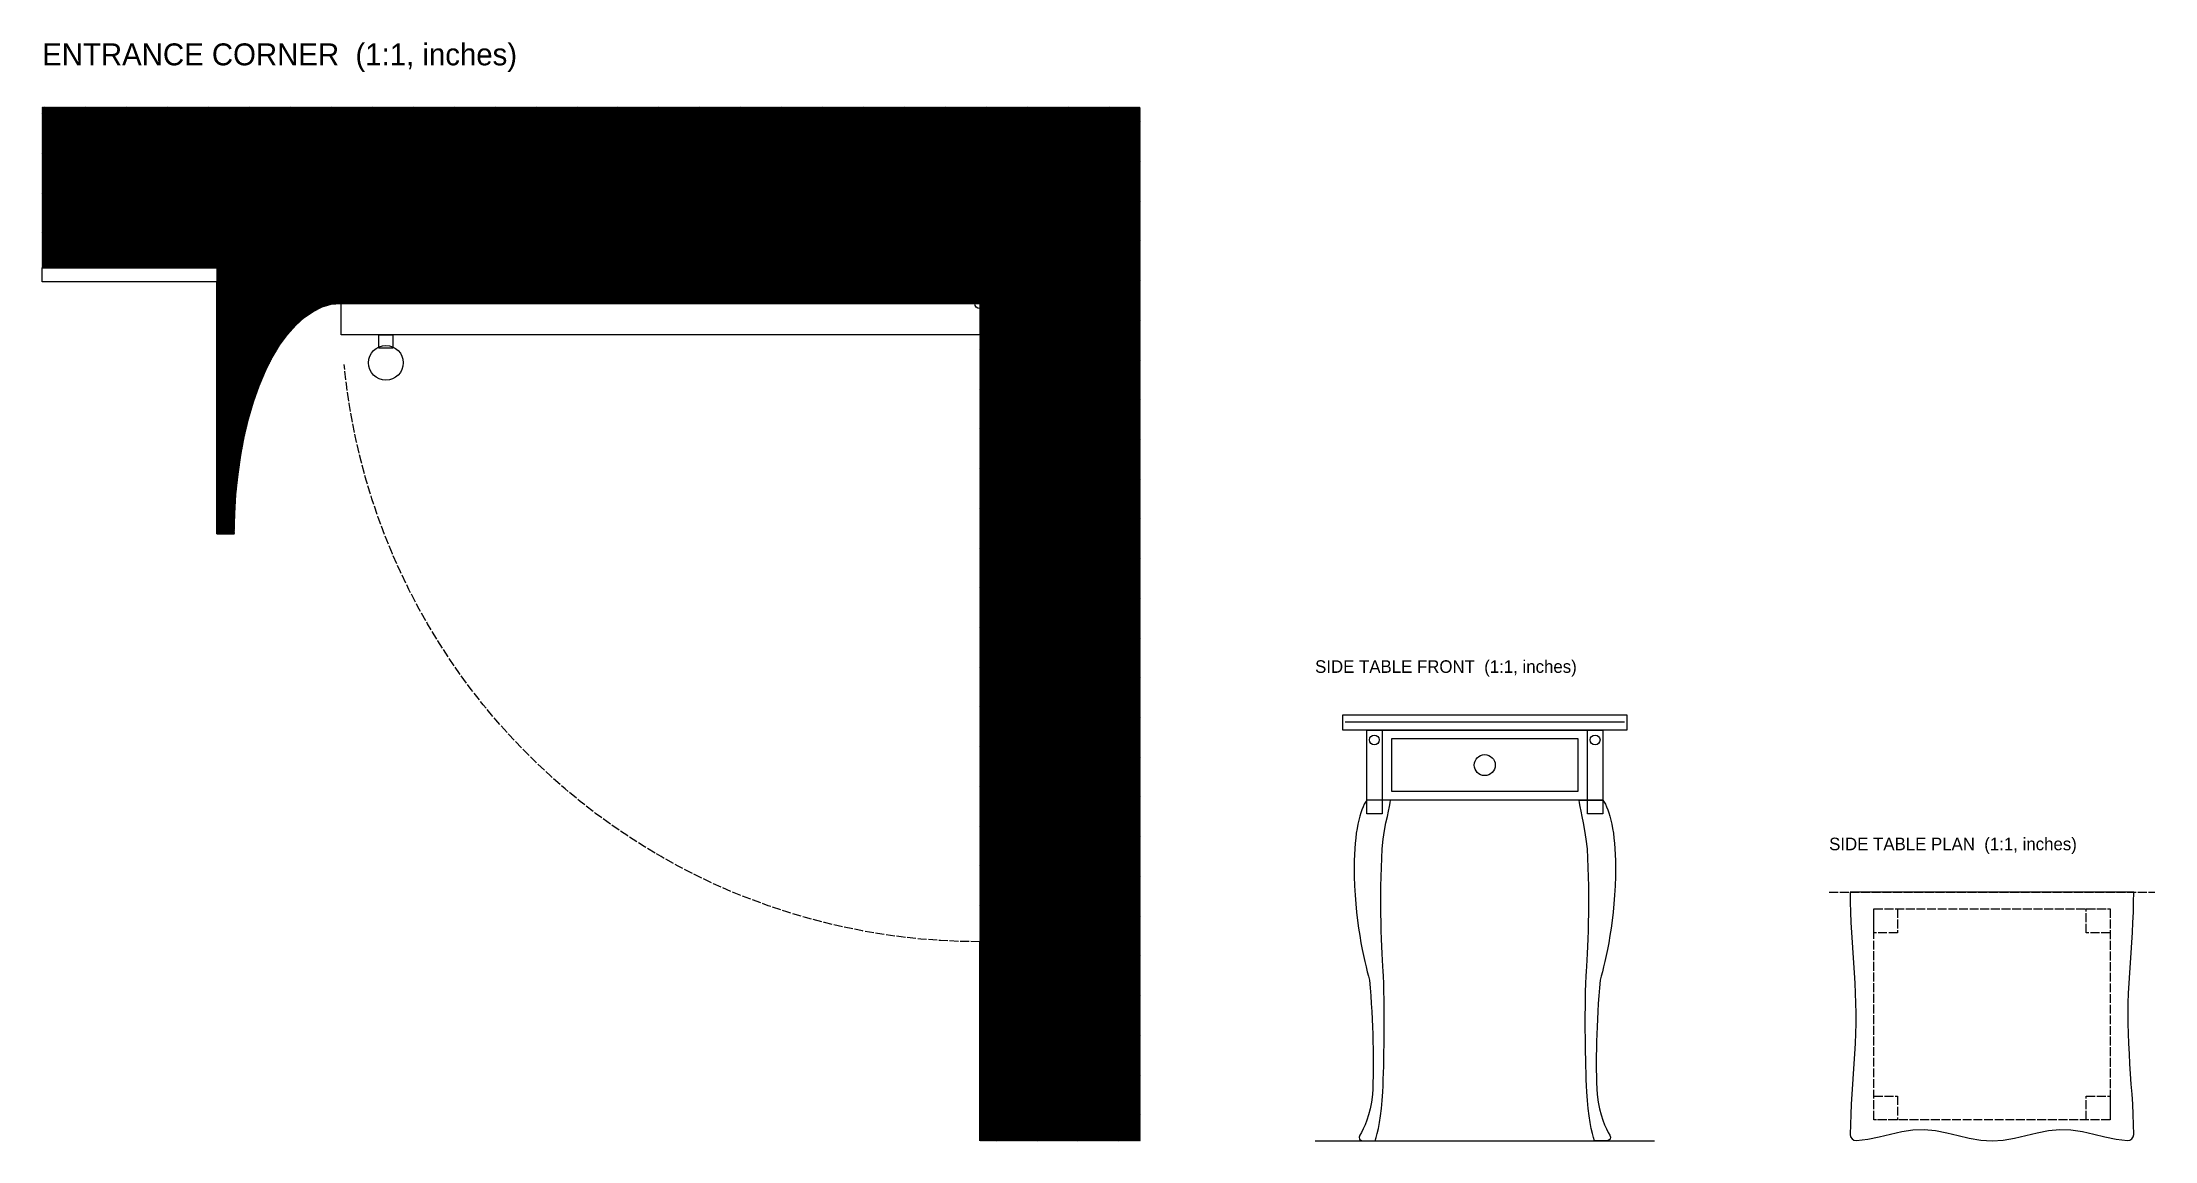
# Model space of a CAD drawing. Header units: inches. Extents: x 0 to 944, y -9 to 116.
# Drawn here: x 824.7 to 943.8, y 0 to 61.9 of the extents above; entities that cross this region are included whole.
import ezdxf

# ---------------------------------------------------------------- set-up
doc = ezdxf.new("R2010")
doc.units = ezdxf.units.IN
doc.header["$MEASUREMENT"] = 0
doc.linetypes.add('DASHED', pattern=[0.6, 0.5, -0.1])
for name, color, linetype in [('Entrance corner', 7, 'Continuous'), ('Entrance corner hatch', 8, 'Continuous'), ('Side table front', 7, 'Continuous'), ('Side table plan', 7, 'Continuous')]:
    doc.layers.add(name, color=color, linetype=linetype)

msp = doc.modelspace()

# ---------------------------------------------------------------- texts
at = {"layer": 'LABELS'}
for s, height, p in [('ENTRANCE CORNER  (1:1, inches)', 1.2378, (824.69, 60.63)), ('SIDE TABLE FRONT  (1:1, inches)', 0.7087, (896.43, 26.38)), ('SIDE TABLE PLAN  (1:1, inches)', 0.7087, (925.4, 16.38))]:
    msp.add_text(s, height=height, dxfattribs=at).set_placement(p)

# ---------------------------------------------------------------- hatches: boundary and pattern name
at = {"layer": 'Entrance corner hatch'}
h = msp.add_hatch(dxfattribs=at)
h.set_pattern_fill('ANSI31', scale=0.157480315)
h.paths.add_polyline_path([(824.69, 58.27), (886.58, 58.27), (886.58, 49.21), (824.69, 49.21), (824.69, 58.27)])
h = msp.add_hatch(dxfattribs=at)
h.set_pattern_fill('ANSI31', scale=0.157480315)
h.paths.add_polyline_path([(834.54, 49.21), (834.54, 34.21), (835.52, 34.21), (835.54, 35.34), (835.61, 36.47), (835.73, 37.58), (835.88, 38.66), (836.08, 39.7), (836.32, 40.71), (836.6, 41.66), (836.92, 42.56), (837.27, 43.4), (837.66, 44.16), (838.07, 44.86), (838.51, 45.46), (838.98, 45.99), (839.46, 46.42), (839.96, 46.76), (840.47, 47.01), (840.98, 47.16), (841.51, 47.2), (877.53, 47.2), (877.53, 49.21), (834.54, 49.21)])
h = msp.add_hatch(dxfattribs=at)
h.set_pattern_fill('ANSI31', scale=0.157480315)
h.paths.add_polyline_path([(877.53, 49.21), (886.58, 49.21), (886.58, 0), (877.53, 0), (877.53, 49.21)])

# ---------------------------------------------------------------- linework, layer by layer
at = {"layer": 'Entrance corner', "linetype": 'DASHED'}
msp.add_line((841.51, 47.91), (877.53, 47.91), dxfattribs=at)
at = {"layer": 'Entrance corner'}
for points in [[(824.69, 49.21), (877.53, 49.21)], [(824.69, 49.21), (834.54, 49.21), (834.54, 48.43), (824.69, 48.43), (824.69, 49.21)], [(834.54, 49.21), (834.54, 34.21), (835.52, 34.21), (835.54, 35.34), (835.61, 36.47), (835.73, 37.58), (835.88, 38.66), (836.08, 39.7), (836.32, 40.71), (836.6, 41.66), (836.92, 42.56), (837.27, 43.4), (837.66, 44.16), (838.07, 44.86), (838.51, 45.46), (838.98, 45.99), (839.46, 46.42), (839.96, 46.76), (840.47, 47.01), (840.98, 47.16), (841.51, 47.2), (877.53, 47.2), (877.53, 49.21), (834.54, 49.21)], [(877.53, 49.21), (879.54, 49.21), (879.54, 47.2), (877.53, 47.2), (877.53, 49.21)], [(834.54, 48.43), (835.32, 48.43), (835.32, 34.21), (834.54, 34.21), (834.54, 48.43)], [(843.67, 47.95), (844.46, 47.95), (844.46, 47.2), (843.67, 47.2), (843.67, 47.95)], [(841.55, 47.2), (877.53, 47.2), (877.53, 45.43), (841.55, 45.43), (841.55, 47.2)], [(843.67, 45.43), (844.46, 45.43), (844.46, 44.69), (843.67, 44.69), (843.67, 45.43)], [(877.53, 11.22), (879.54, 11.22), (879.54, 9.21), (877.53, 9.21), (877.53, 11.22)], [(877.53, 0), (877.53, 9.21)]]:
    msp.add_lwpolyline(points, dxfattribs=at)
for centre, radius in [((844.06, 48.78), 0.984), ((849.97, 47.99), 0.787), ((849.97, 47.99), 0.276), ((877.53, 47.2), 0.276), ((844.06, 43.86), 0.984)]:
    msp.add_circle(centre, radius, dxfattribs=at)
at = {"layer": 'Entrance corner', "linetype": 'DASHED'}
msp.add_open_spline([(877.53, 11.22), (871.6, 11.22), (865.77, 12.68), (860.54, 15.48), (855.32, 18.28), (850.87, 22.32), (847.58, 27.26), (844.3, 32.19), (842.28, 37.86), (841.71, 43.76)], degree=3, knots=[0, 0, 0, 0, 1, 1, 1, 2, 2, 2, 3, 3, 3, 3], dxfattribs=at)
at = {"layer": 'Side table front'}
for p, q in [((898.12, 23.62), (913.87, 23.62)), ((896.43, 0), (915.56, 0))]:
    msp.add_line(p, q, dxfattribs=at)
for points in [[(898, 24.02), (913.99, 24.02), (913.99, 23.15), (898, 23.15), (898, 24.02)], [(899.34, 23.15), (912.65, 23.15), (912.65, 19.21), (899.34, 19.21), (899.34, 23.15)], [(899.34, 23.15), (900.21, 23.15), (900.21, 18.43), (899.34, 18.43), (899.34, 23.15)], [(900.76, 22.68), (911.23, 22.68), (911.23, 19.69), (900.76, 19.69), (900.76, 22.68)], [(911.78, 23.15), (912.65, 23.15), (912.65, 18.43), (911.78, 18.43), (911.78, 23.15)], [(900.68, 19.21), (899.34, 19.21)], [(911.31, 19.21), (912.65, 19.21)], [(899.1, 0), (899.81, 0)], [(912.88, 0), (912.18, 0)]]:
    msp.add_lwpolyline(points, dxfattribs=at)
for centre, radius in [((899.77, 22.6), 0.276), ((912.21, 22.6), 0.276), ((905.99, 21.18), 0.591)]:
    msp.add_circle(centre, radius, dxfattribs=at)
for points in [[(899.34, 19.21), (898.95, 18.66), (898.63, 17.4), (898.63, 15.43), (898.63, 12.52), (899.18, 10.16), (899.5, 9.06)], [(912.65, 19.21), (913.04, 18.66), (913.36, 17.4), (913.36, 15.43), (913.36, 12.52), (912.81, 10.16), (912.49, 9.06)]]:
    msp.add_open_spline(points, degree=3, knots=[0, 0, 0, 0, 1, 1, 1, 2, 2, 2, 2], dxfattribs=at)
for points in [[(900.21, 16.46), (900.36, 18.03), (900.68, 18.82), (900.68, 19.21)], [(911.78, 16.46), (911.62, 18.03), (911.31, 18.82), (911.31, 19.21)], [(900.29, 9.29), (900.17, 10.55), (900.05, 13.7), (900.21, 16.46)], [(911.7, 9.29), (911.82, 10.55), (911.94, 13.7), (911.78, 16.46)], [(899.5, 9.06), (899.69, 6.69), (899.77, 4.33), (899.66, 2.6)], [(900.25, 2.76), (900.32, 4.57), (900.36, 6.93), (900.29, 9.29)], [(911.74, 2.76), (911.66, 4.57), (911.62, 6.93), (911.7, 9.29)], [(912.49, 9.06), (912.29, 6.69), (912.21, 4.33), (912.33, 2.6)], [(899.66, 2.6), (899.54, 1.42), (899.18, 0.71), (898.95, 0.31)], [(899.81, 0), (899.97, 0.39), (900.17, 1.42), (900.25, 2.76)], [(912.18, 0), (912.02, 0.39), (911.82, 1.42), (911.74, 2.76)], [(912.33, 2.6), (912.45, 1.42), (912.81, 0.71), (913.04, 0.31)], [(898.95, 0.31), (898.87, 0.16), (898.95, 0), (899.1, 0)], [(913.04, 0.31), (913.12, 0.16), (913.04, 0), (912.88, 0)]]:
    msp.add_open_spline(points, degree=3, dxfattribs=at)
at = {"layer": 'Side table plan', "linetype": 'DASHED'}
msp.add_line((925.4, 14.02), (943.75, 14.02), dxfattribs=at)
at = {"layer": 'Side table plan'}
msp.add_lwpolyline([(926.58, 14.02), (926.59, 13.45), (926.6, 12.88), (926.63, 12.31), (926.66, 11.74), (926.7, 11.17), (926.74, 10.6), (926.78, 10.03), (926.81, 9.46), (926.85, 8.89), (926.87, 8.32), (926.89, 7.75), (926.9, 7.19), (926.9, 6.62), (926.89, 6.05), (926.86, 5.48), (926.83, 4.91), (926.8, 4.34), (926.76, 3.77), (926.72, 3.2), (926.68, 2.63), (926.65, 2.06), (926.62, 1.49), (926.6, 0.92), (926.59, 0.35), (926.61, 0.22), (926.69, 0.1), (926.8, 0.03), (926.94, 0.01), (927.58, 0.09), (928.21, 0.22), (928.85, 0.38), (929.49, 0.52), (930.12, 0.61), (930.76, 0.63), (931.39, 0.57), (932.03, 0.45), (932.67, 0.29), (933.3, 0.14), (933.94, 0.04), (934.58, 0), (935.21, 0.04), (935.85, 0.14), (936.49, 0.29), (937.12, 0.45), (937.76, 0.57), (938.4, 0.63), (939.03, 0.61), (939.67, 0.52), (940.31, 0.38), (940.94, 0.22), (941.58, 0.09), (942.21, 0.01), (942.35, 0.03), (942.46, 0.1), (942.54, 0.22), (942.57, 0.35), (942.56, 0.92), (942.54, 1.49), (942.51, 2.06), (942.47, 2.63), (942.43, 3.2), (942.39, 3.77), (942.35, 4.34), (942.32, 4.91), (942.29, 5.48), (942.27, 6.05), (942.26, 6.62), (942.25, 7.19), (942.26, 7.75), (942.28, 8.32), (942.31, 8.89), (942.34, 9.46), (942.38, 10.03), (942.42, 10.6), (942.46, 11.17), (942.49, 11.74), (942.52, 12.31), (942.55, 12.88), (942.56, 13.45), (942.57, 14.02), (926.58, 14.02)], dxfattribs=at)
at = {"layer": 'Side table plan', "linetype": 'DASHED'}
for points in [[(927.92, 13.07), (941.23, 13.07), (941.23, 1.18), (927.92, 1.18), (927.92, 13.07)], [(927.92, 13.07), (929.26, 13.07), (929.26, 11.73), (927.92, 11.73), (927.92, 13.07)], [(939.89, 13.07), (941.23, 13.07), (941.23, 11.73), (939.89, 11.73), (939.89, 13.07)], [(927.92, 2.52), (929.26, 2.52), (929.26, 1.18), (927.92, 1.18), (927.92, 2.52)], [(939.89, 2.52), (941.23, 2.52), (941.23, 1.18), (939.89, 1.18), (939.89, 2.52)]]:
    msp.add_lwpolyline(points, dxfattribs=at)

msp.set_redraw_order([(e.dxf.handle, doc.entitydb.next_handle()) for e in msp.query("TEXT MTEXT ATTDEF DIMENSION ARC_DIMENSION")])  # texts and dimensions are drawn at this point

doc.saveas('drawing.dxf')
